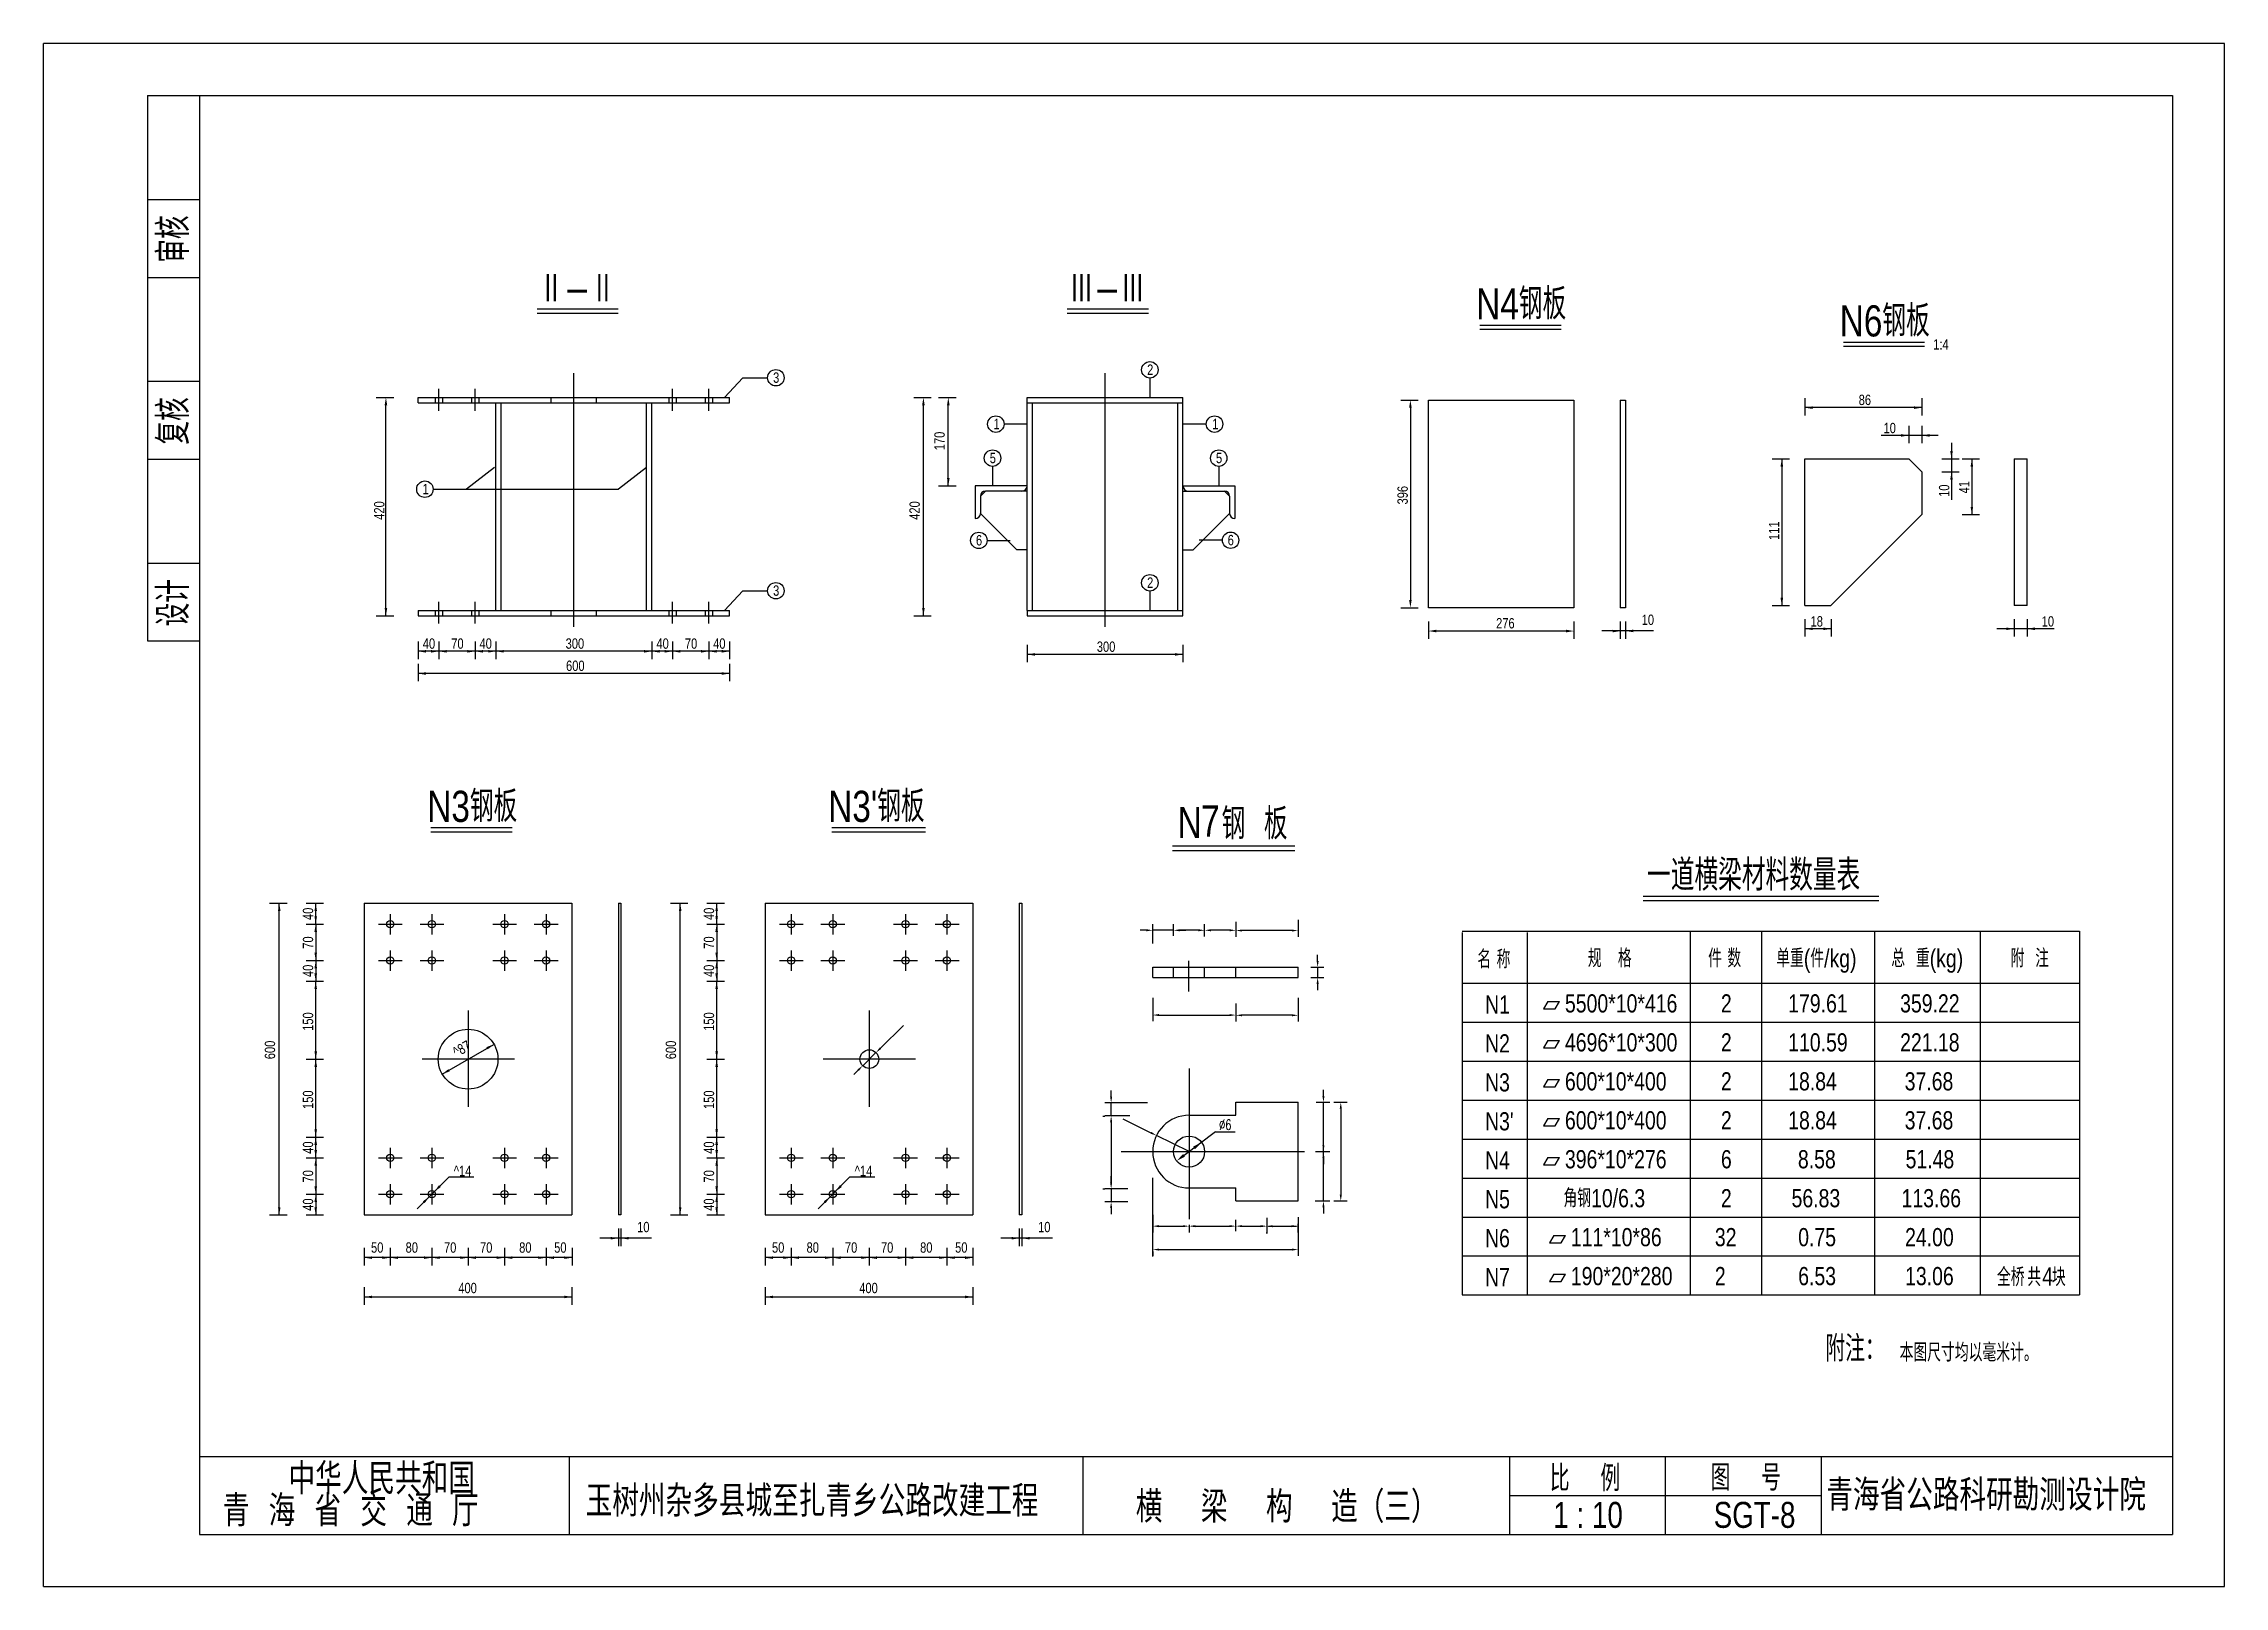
# Model space of a CAD drawing. Extents: x -1031 to 12639, y -595 to 6078.
# Drawn here: x 8439 to 12639, y 3108 to 6078 of the extents above; entities that cross this region are included whole.
import ezdxf
from ezdxf.enums import TextEntityAlignment as Align

# ---------------------------------------------------------------- set-up
doc = ezdxf.new("R2010")
doc.units = 0
doc.header["$MEASUREMENT"] = 0
doc.layers.get('0').update_dxf_attribs({"linetype": 'CONTINUOUS'})
doc.layers.get('DEFPOINTS').update_dxf_attribs({"linetype": 'CONTINUOUS'})
doc.layers.add('LAYER2', color=2, linetype='CONTINUOUS')
doc.styles.add('GGX1', font='romanc.shx', dxfattribs={"width": 0.9, "bigfont": 'dk.shx'})
doc.styles.get("Standard").update_dxf_attribs({"font": 'txt.shx', "width": 0.8, "bigfont": 'dk.shx'})
doc.styles.add('STYLE1', font='stxt.shx', dxfattribs={"width": 0.8, "bigfont": 'dk.shx'})
doc.dimstyles.new('JYG', dxfattribs={"dimtxt": 4, "dimasz": 3, "dimexe": 3, "dimexo": 4, "dimgap": 1, "dimtad": 1, "dimtxsty": 'Standard', "dimcen": 2.5, "dimclrd": 2, "dimclre": 2, "dimclrt": 2, "dimadec": 0, "dimazin": 0, "dimtfac": 1, "dimtmove": 0, "dimatfit": 3, "dimfxl": 0, "dimarcsym": 0})

msp = doc.modelspace()

# ---------------------------------------------------------------- texts
at = {"color": 2, "linetype": 'ByBlock', "style": 'STYLE1', "width": 0.8}
for s, p in [('审核', (8718.93, 5656.187)), ('复核', (8718.93, 5306.187)), ('设计', (8718.93, 4956.187))]:
    msp.add_text(s, height=60, rotation=90, dxfattribs=at).set_placement(p)
at = {"color": 2, "style": 'STYLE1', "width": 0.8}
for s, height, p in [('N4钢板', 60, (11198.072, 5547.03)), ('N6钢板', 60, (11898.176, 5514.318)), ('1:4', 20, (12078.238, 5488.988)), ('2', 20, (10564.172, 5440.343)), ('3', 20, (9843.854, 5425.077)), ('86', 20, (11934.641, 5382.267)), ('1', 20, (10268.326, 5335.829)), ('1', 20, (10689.577, 5335.829)), ('10', 20, (11982.471, 5328.063)), ('5', 20, (10261.142, 5270.343)), ('5', 20, (10696.784, 5270.343)), ('1', 20, (9168.765, 5210.578)), ('6', 20, (10234.505, 5111.962)), ('6', 20, (10719.342, 5112.289)), ('2', 20, (10564.172, 5030.343)), ('3', 20, (9843.854, 5015.077)), ('276', 20, (11236.312, 4952.2)), ('10', 20, (11516.706, 4958.924)), ('18', 20, (11841.959, 4955.788)), ('10', 20, (12287.087, 4955.788)), ('40', 20, (9169.205, 4913.078)), ('70', 20, (9223.992, 4913.078)), ('40', 20, (9278.425, 4913.078)), ('300', 20, (9444.286, 4913.078)), ('40', 20, (9619.205, 4913.078)), ('70', 20, (9673.992, 4913.078)), ('40', 20, (9728.425, 4913.078)), ('300', 20, (10467.331, 4907.076)), ('600', 20, (9445.083, 4870.324)), ('N3钢板', 60, (9177.857, 4579.695)), ("N3'钢板", 60, (9950.043, 4579.695)), ('N', 60, (10622.944, 4548.555)), ('7', 60, (10668.146, 4551.533)), ('钢  板', 60, (10707.727, 4546.046)), ('一道横梁材料数量表', 60, (11527.125, 4447.293)), ('^ 14', 20, (9228.886, 3897.722)), ('^ 14', 20, (10001.072, 3897.722)), ('10', 20, (9582.025, 3789.786)), ('10', 20, (10354.211, 3789.786)), ('50', 20, (9069.516, 3750.381)), ('80', 20, (9136.117, 3750.381)), ('70', 20, (9210.003, 3750.381)), ('70', 20, (9279.387, 3750.381)), ('80', 20, (9354.834, 3750.381)), ('50', 20, (9422.243, 3750.381)), ('50', 20, (9841.702, 3750.381)), ('80', 20, (9908.304, 3750.381)), ('70', 20, (9982.189, 3750.381)), ('70', 20, (10051.573, 3750.381)), ('80', 20, (10127.02, 3750.381)), ('50', 20, (10194.429, 3750.381)), ('400', 20, (9237.612, 3672.444)), ('400', 20, (10009.798, 3672.444))]:
    msp.add_text(s, height=height, dxfattribs=at).set_placement(p)
for s, rotation, p in [('170', 90, (10174.376, 5295.268)), ('396', 90, (11066.231, 5190.859)), ('10', 90, (12109.211, 5205.496)), ('41', 90, (12147.963, 5212.144)), ('420', 90, (9095.267, 5161.369)), ('420', 90, (10126.436, 5161.369)), ('111', 90, (11781.601, 5122.53)), ('40', 90, (8958.122, 4390.83)), ('40', 90, (9730.309, 4390.83)), ('70', 90, (8958.122, 4335.569)), ('70', 90, (9730.309, 4335.569)), ('40', 90, (8958.122, 4281.107)), ('40', 90, (9730.309, 4281.107)), ('150', 90, (8958.122, 4177.493)), ('150', 90, (9730.309, 4177.493)), ('^ 87', 30, (9234.688, 4126.049)), ('600', 90, (8884.812, 4122.92)), ('600', 90, (9656.998, 4122.92)), ('150', 90, (8958.122, 4027.104)), ('150', 90, (9730.309, 4027.104)), ('40', 90, (8958.122, 3940.83)), ('40', 90, (9730.309, 3940.83)), ('70', 90, (8958.122, 3885.569)), ('70', 90, (9730.309, 3885.569)), ('40', 90, (8958.122, 3831.107)), ('40', 90, (9730.309, 3831.107))]:
    msp.add_text(s, height=20, rotation=rotation, dxfattribs=at).set_placement(p)
at = {"color": 2, "linetype": 'ByBlock'}
for s, height, style, width, p in [('名 称', 35, 'STYLE1', 0.8, (11200.288, 4297.719)), ('规   格', 35, 'STYLE1', 0.8, (11413.05, 4299.713)), ('件 数', 35, 'STYLE1', 0.8, (11644.783, 4299.713)), ('单重(件/kg)', 35, 'STYLE1', 0.8, (11775.804, 4299.713)), ('总  重(kg)', 35, 'STYLE1', 0.8, (11997.403, 4299.713)), ('附  注', 35, 'STYLE1', 0.8, (12227.18, 4299.713)), ('N1', 35, 'STYLE1', 0.8, (11214.99, 4210.861)), ('5500*10*416', 35, 'STYLE1', 0.8, (11368.884, 4212.855)), ('2', 35, 'STYLE1', 0.8, (11669.314, 4212.855)), ('179.61', 35, 'STYLE1', 0.8, (11798.878, 4212.855)), ('359.22', 35, 'STYLE1', 0.8, (12014.407, 4212.855)), ('N2', 35, 'STYLE1', 0.8, (11214.99, 4135.861)), ('4696*10*300', 35, 'STYLE1', 0.8, (11368.884, 4137.855)), ('2', 35, 'STYLE1', 0.8, (11669.314, 4137.855)), ('110.59', 35, 'STYLE1', 0.8, (11798.878, 4137.855)), ('221.18', 35, 'STYLE1', 0.8, (12014.407, 4137.855)), ('N3', 35, 'STYLE1', 0.8, (11214.99, 4060.861)), ('600*10*400', 35, 'STYLE1', 0.8, (11368.884, 4062.855)), ('2', 35, 'STYLE1', 0.8, (11669.314, 4062.855)), ('18.84', 35, 'STYLE1', 0.8, (11798.878, 4062.855)), ('37.68', 35, 'STYLE1', 0.8, (12023.224, 4062.855)), ("N3'", 35, 'STYLE1', 0.8, (11214.99, 3985.861)), ('600*10*400', 35, 'STYLE1', 0.8, (11368.884, 3987.855)), ('2', 35, 'STYLE1', 0.8, (11669.314, 3987.855)), ('18.84', 35, 'STYLE1', 0.8, (11798.878, 3987.855)), ('37.68', 35, 'STYLE1', 0.8, (12023.224, 3987.855)), ('396*10*276', 35, 'STYLE1', 0.8, (11368.884, 3912.855)), ('6', 35, 'STYLE1', 0.8, (11669.314, 3912.855)), ('8.58', 35, 'STYLE1', 0.8, (11817.606, 3912.855)), ('51.48', 35, 'STYLE1', 0.8, (12024.947, 3912.855)), ('N4', 35, 'STYLE1', 0.8, (11214.99, 3910.861)), ('N5', 35, 'STYLE1', 0.8, (11214.99, 3835.861)), ('角钢10/6.3', 35, 'STYLE1', 0.8, (11366.031, 3837.855)), ('2', 35, 'STYLE1', 0.8, (11669.314, 3837.855)), ('56.83', 35, 'STYLE1', 0.8, (11805.358, 3837.855)), ('113.66', 35, 'STYLE1', 0.8, (12017.233, 3837.855)), ('N6', 35, 'STYLE1', 0.8, (11214.99, 3760.861)), ('111*10*86', 35, 'STYLE1', 0.8, (11380.294, 3762.855)), ('32', 35, 'STYLE1', 0.8, (11657.658, 3762.855)), ('0.75', 35, 'STYLE1', 0.8, (11818.143, 3762.855)), ('24.00', 35, 'STYLE1', 0.8, (12023.989, 3762.855)), ('N7', 35, 'STYLE1', 0.8, (11214.99, 3685.861)), ('190*20*280', 35, 'STYLE1', 0.8, (11380.294, 3687.855)), ('2', 35, 'STYLE1', 0.8, (11657.658, 3687.855)), ('6.53', 35, 'STYLE1', 0.8, (11818.143, 3687.855)), ('13.06', 35, 'STYLE1', 0.8, (12023.989, 3687.855)), ('全桥', 35, 'STYLE1', 0.8, (12200.883, 3686.022)), ('共  块', 35, 'STYLE1', 0.8, (12259.321, 3686.022)), ('4', 35, 'STYLE1', 0.8, (12287.972, 3687.086)), ('附注：', 50, 'STYLE1', 0.8, (11870.637, 3540.888)), ('本图尺寸均以毫米计。', 35, 'STYLE1', 0.8, (12013.411, 3540.888)), ('中华人民共和国', 60, 'GGX1', 0.9, (8910.557, 3285.096)), ('比    例', 50, 'STYLE1', 0.8, (11339.807, 3291.046)), ('图    号', 50, 'STYLE1', 0.8, (11649.489, 3292.329)), ('青海省公路科研勘测设计院', 60, 'GGX1', 0.9, (11872.212, 3253.622)), (' 青 海 省 交 通 厅', 60, 'GGX1', 0.9, (8746.948, 3223.571)), ('玉树州杂多县城至扎青乡公路改建工程', 60, 'GGX1', 0.9, (9482.864, 3242.203)), ('1 : 10', 50, 'STYLE1', 0.8, (11346.58, 3220.686)), ('SGT-8', 50, 'STYLE1', 0.8, (11655.366, 3220.686))]:
    msp.add_text(s, height=height, dxfattribs=dict(at, style=style, width=width)).set_placement(p)
at = {"color": 2, "linetype": 'ByBlock', "width": 0.7}
msp.add_text('%%c6', height=20, dxfattribs=at).set_placement((10714.739, 3996.776), align=Align.MIDDLE_CENTER)
at = {"color": 2, "linetype": 'ByBlock', "style": 'GGX1', "width": 0.9}
msp.add_text('横  梁  构  造（三）', height=60, dxfattribs=at).set_placement((10833.027, 3260.935), align=Align.MIDDLE_CENTER)
at = {"layer": 'LAYER2', "color": 2, "width": 0.8}
for s, p in [('Ⅱ-Ⅱ', (9393.996, 5576.095)), ('Ⅲ-Ⅲ', (10414.955, 5576.095))]:
    msp.add_text(s, height=60, dxfattribs=at).set_placement(p)

# ---------------------------------------------------------------- blocks, each defined once
blk = doc.blocks.new('*D40')
at = {"color": 2, "lineweight": -2}
for p, q in [((10095.2, 4188), (10050.6, 4144.1)), ((10016.4, 4110.4), (10042, 4135.6)), ((10007.8, 4102), (9999.3, 4093.6))]:
    blk.add_line(p, q, dxfattribs=at)
at = {"color": 2}
for points in [[(10049.2, 4145.5), (10052, 4142.6), (10042, 4135.6)], [(10006.4, 4103.4), (10009.2, 4100.5), (10016.4, 4110.4)]]:
    blk.add_solid(points, dxfattribs=at)
at = {"layer": 'DEFPOINTS', "color": 0}
for p in [(10042, 4135.6), (10016.4, 4110.4)]:
    blk.add_point(p, dxfattribs=at)
blk = doc.blocks.new('*D41')
at = {"color": 2, "lineweight": -2}
for p, q in [((10735, 3791.6), (10735, 3813.5)), ((10747, 3801.5), (10783, 3801.5)), ((10795, 3817.5), (10795, 3813.5))]:
    blk.add_line(p, q, dxfattribs=at)
at = {"color": 2}
for points in [[(10747, 3803.5), (10747, 3799.5), (10735, 3801.5)], [(10783, 3803.5), (10783, 3799.5), (10795, 3801.5)]]:
    blk.add_solid(points, dxfattribs=at)
at = {"layer": 'DEFPOINTS', "color": 0}
for p in [(10795, 3801.5), (10795, 3801.5), (10735, 3775.6)]:
    blk.add_point(p, dxfattribs=at)
blk = doc.blocks.new('*D42')
at = {"color": 2, "lineweight": -2}
for p, q in [((10575, 3823.2), (10575, 3789.5)), ((10587, 3801.5), (10633, 3801.5)), ((10645, 3803.9), (10645, 3789.5))]:
    blk.add_line(p, q, dxfattribs=at)
at = {"color": 2}
for points in [[(10587, 3803.5), (10587, 3799.5), (10575, 3801.5)], [(10633, 3803.5), (10633, 3799.5), (10645, 3801.5)]]:
    blk.add_solid(points, dxfattribs=at)
at = {"layer": 'DEFPOINTS', "color": 0}
for p in [(10575, 3839.2), (10645, 3819.9), (10645, 3801.5)]:
    blk.add_point(p, dxfattribs=at)
blk = doc.blocks.new('*D43')
at = {"color": 2, "lineweight": -2}
for p, q in [((10645, 3803.9), (10645, 3789.5)), ((10657, 3801.5), (10723, 3801.5)), ((10735, 3810.9), (10735, 3813.5))]:
    blk.add_line(p, q, dxfattribs=at)
at = {"color": 2}
for points in [[(10657, 3803.5), (10657, 3799.5), (10645, 3801.5)], [(10723, 3803.5), (10723, 3799.5), (10735, 3801.5)]]:
    blk.add_solid(points, dxfattribs=at)
at = {"layer": 'DEFPOINTS', "color": 0}
for p in [(10645, 3819.9), (10735, 3801.5), (10735, 3794.9)]:
    blk.add_point(p, dxfattribs=at)
blk = doc.blocks.new('*D44')
at = {"color": 2, "lineweight": -2}
for p, q in [((10855, 3819.1), (10855, 3744.4)), ((10575, 3753), (10575, 3744.4)), ((10587, 3756.4), (10843, 3756.4))]:
    blk.add_line(p, q, dxfattribs=at)
at = {"color": 2}
for points in [[(10587, 3758.4), (10587, 3754.4), (10575, 3756.4)], [(10843, 3758.4), (10843, 3754.4), (10855, 3756.4)]]:
    blk.add_solid(points, dxfattribs=at)
at = {"layer": 'DEFPOINTS', "color": 0}
for p in [(10855, 3835.1), (10575, 3769), (10855, 3756.4)]:
    blk.add_point(p, dxfattribs=at)
blk = doc.blocks.new('*D45')
at = {"color": 2, "lineweight": -2}
for p, q in [((10563, 4371.1), (10551, 4371.1)), ((10575, 4345.8), (10575, 4383.1)), ((10615, 4371.1), (10575, 4371.1)), ((10615, 4360.5), (10615, 4383.1)), ((10627, 4371.1), (10639, 4371.1))]:
    blk.add_line(p, q, dxfattribs=at)
at = {"color": 2}
for points in [[(10563, 4373.1), (10563, 4369.1), (10575, 4371.1)], [(10627, 4373.1), (10627, 4369.1), (10615, 4371.1)]]:
    blk.add_solid(points, dxfattribs=at)
at = {"layer": 'DEFPOINTS', "color": 0}
for p in [(10575, 4371.1), (10575, 4329.8), (10615, 4344.5)]:
    blk.add_point(p, dxfattribs=at)
blk = doc.blocks.new('*D46')
at = {"color": 2, "lineweight": -2}
for p, q in [((10675, 4359.2), (10675, 4383.1)), ((10723, 4371.1), (10687, 4371.1)), ((10735, 4384.7), (10735, 4359.1))]:
    blk.add_line(p, q, dxfattribs=at)
at = {"color": 2}
for points in [[(10687, 4373.1), (10687, 4369.1), (10675, 4371.1)], [(10723, 4373.1), (10723, 4369.1), (10735, 4371.1)]]:
    blk.add_solid(points, dxfattribs=at)
at = {"layer": 'DEFPOINTS', "color": 0}
for p in [(10675, 4371.1), (10735, 4400.7), (10675, 4343.2)]:
    blk.add_point(p, dxfattribs=at)
blk = doc.blocks.new('*D47')
at = {"color": 2, "lineweight": -2}
for p, q in [((10517.7, 4008), (10571.5, 3981.4)), ((10645, 3945), (10582.2, 3976))]:
    blk.add_line(p, q, dxfattribs=at)
at = {"color": 2}
blk.add_solid([(10572.3, 3983.1), (10570.6, 3979.6), (10582.2, 3976)], dxfattribs=at)
at = {"layer": 'DEFPOINTS', "color": 0}
for p in [(10582.2, 3976), (10645, 3945)]:
    blk.add_point(p, dxfattribs=at)
blk = doc.blocks.new('*D48')
at = {"color": 2, "lineweight": -2}
for p, q in [((10565, 4038.8), (10482.9, 4038.8)), ((10494.9, 4050.8), (10494.9, 4062.8)), ((10494.9, 4013.8), (10494.9, 4038.8)), ((10530.7, 4013.8), (10482.9, 4013.8)), ((10494.9, 4001.8), (10494.9, 3989.8))]:
    blk.add_line(p, q, dxfattribs=at)
at = {"color": 2}
for points in [[(10492.9, 4050.8), (10496.9, 4050.8), (10494.9, 4038.8)], [(10492.9, 4001.8), (10496.9, 4001.8), (10494.9, 4013.8)]]:
    blk.add_solid(points, dxfattribs=at)
at = {"layer": 'DEFPOINTS', "color": 0}
for p in [(10494.9, 4038.8), (10581, 4038.8), (10546.7, 4013.8)]:
    blk.add_point(p, dxfattribs=at)
blk = doc.blocks.new('*D49')
at = {"color": 2, "lineweight": -2}
for p, q in [((10478.9, 4013.5), (10482.9, 4013.5)), ((10494.9, 4001.5), (10494.9, 3885.5)), ((10478.9, 3873.5), (10482.9, 3873.5))]:
    blk.add_line(p, q, dxfattribs=at)
at = {"color": 2}
for points in [[(10492.9, 4001.5), (10496.9, 4001.5), (10494.9, 4013.5)], [(10492.9, 3885.5), (10496.9, 3885.5), (10494.9, 3873.5)]]:
    blk.add_solid(points, dxfattribs=at)
at = {"layer": 'DEFPOINTS', "color": 0}
for p in [(10494.9, 4013.5), (10494.9, 3873.5), (10494.9, 3873.5)]:
    blk.add_point(p, dxfattribs=at)
blk = doc.blocks.new('*D50')
at = {"color": 2, "lineweight": -2}
for p, q in [((10527.3, 3873.5), (10482.9, 3873.5)), ((10494.9, 3885.5), (10494.9, 3897.5)), ((10494.9, 3873.5), (10494.9, 3848.5)), ((10527.3, 3848.5), (10482.9, 3848.5)), ((10494.9, 3836.5), (10494.9, 3824.5))]:
    blk.add_line(p, q, dxfattribs=at)
at = {"color": 2}
for points in [[(10492.9, 3885.5), (10496.9, 3885.5), (10494.9, 3873.5)], [(10492.9, 3836.5), (10496.9, 3836.5), (10494.9, 3848.5)]]:
    blk.add_solid(points, dxfattribs=at)
at = {"layer": 'DEFPOINTS', "color": 0}
for p in [(10543.3, 3873.5), (10494.9, 3848.5), (10543.3, 3848.5)]:
    blk.add_point(p, dxfattribs=at)
blk = doc.blocks.new('*D51')
at = {"color": 2, "lineweight": -2}
for p, q in [((10923.5, 4040), (10949.2, 4040)), ((10937.2, 4028), (10937.2, 3862)), ((10923.5, 3850), (10949.2, 3850))]:
    blk.add_line(p, q, dxfattribs=at)
at = {"color": 2}
for points in [[(10935.2, 4028), (10939.2, 4028), (10937.2, 4040)], [(10935.2, 3862), (10939.2, 3862), (10937.2, 3850)]]:
    blk.add_solid(points, dxfattribs=at)
at = {"layer": 'DEFPOINTS', "color": 0}
for p in [(10907.5, 4040), (10907.5, 3850), (10937.2, 3850)]:
    blk.add_point(p, dxfattribs=at)
blk = doc.blocks.new('*D52')
at = {"color": 2, "lineweight": -2}
for p, q in [((10889.6, 4040), (10915.8, 4040)), ((10903.8, 4052), (10903.8, 4064)), ((10903.8, 3945), (10903.8, 4040)), ((10888.7, 3945), (10915.8, 3945)), ((10903.8, 3933), (10903.8, 3921))]:
    blk.add_line(p, q, dxfattribs=at)
at = {"color": 2}
for points in [[(10901.8, 4052), (10905.8, 4052), (10903.8, 4040)], [(10901.8, 3933), (10905.8, 3933), (10903.8, 3945)]]:
    blk.add_solid(points, dxfattribs=at)
at = {"layer": 'DEFPOINTS', "color": 0}
for p in [(10873.6, 4040), (10903.8, 4040), (10872.7, 3945)]:
    blk.add_point(p, dxfattribs=at)
blk = doc.blocks.new('*D53')
at = {"color": 2, "lineweight": -2}
for p, q in [((10903.8, 3957), (10903.8, 3969)), ((10903.8, 3850), (10903.8, 3945)), ((10905.5, 3945), (10915.8, 3945)), ((10887.8, 3850), (10915.8, 3850)), ((10903.8, 3838), (10903.8, 3826))]:
    blk.add_line(p, q, dxfattribs=at)
at = {"color": 2}
for points in [[(10901.8, 3957), (10905.8, 3957), (10903.8, 3945)], [(10901.8, 3838), (10905.8, 3838), (10903.8, 3850)]]:
    blk.add_solid(points, dxfattribs=at)
at = {"layer": 'DEFPOINTS', "color": 0}
for p in [(10889.5, 3945), (10903.8, 3945), (10871.8, 3850)]:
    blk.add_point(p, dxfattribs=at)
blk = doc.blocks.new('*D54')
at = {"color": 2, "lineweight": -2}
for p, q in [((10735, 4229.8), (10735, 4195.4)), ((10843, 4207.4), (10747, 4207.4)), ((10855, 4241.1), (10855, 4195.4))]:
    blk.add_line(p, q, dxfattribs=at)
at = {"color": 2}
for points in [[(10747, 4209.4), (10747, 4205.4), (10735, 4207.4)], [(10843, 4209.4), (10843, 4205.4), (10855, 4207.4)]]:
    blk.add_solid(points, dxfattribs=at)
at = {"layer": 'DEFPOINTS', "color": 0}
for p in [(10735, 4245.8), (10855, 4257.1), (10735, 4207.4)]:
    blk.add_point(p, dxfattribs=at)
blk = doc.blocks.new('*D55')
at = {"color": 2, "lineweight": -2}
for p, q in [((10575, 4241.3), (10575, 4195.9)), ((10587, 4207.9), (10723, 4207.9)), ((10735, 4230), (10735, 4195.9))]:
    blk.add_line(p, q, dxfattribs=at)
at = {"color": 2}
for points in [[(10587, 4209.9), (10587, 4205.9), (10575, 4207.9)], [(10723, 4209.9), (10723, 4205.9), (10735, 4207.9)]]:
    blk.add_solid(points, dxfattribs=at)
at = {"layer": 'DEFPOINTS', "color": 0}
for p in [(10575, 4257.3), (10735, 4246), (10735, 4207.9)]:
    blk.add_point(p, dxfattribs=at)
blk = doc.blocks.new('*D56')
at = {"color": 2, "lineweight": -2}
for p, q in [((10879.2, 4300), (10904.6, 4300)), ((10892.6, 4312), (10892.6, 4324)), ((10892.6, 4300), (10892.6, 4280)), ((10879.2, 4280), (10904.6, 4280)), ((10892.6, 4268), (10892.6, 4256))]:
    blk.add_line(p, q, dxfattribs=at)
at = {"color": 2}
for points in [[(10890.6, 4312), (10894.6, 4312), (10892.6, 4300)], [(10890.6, 4268), (10894.6, 4268), (10892.6, 4280)]]:
    blk.add_solid(points, dxfattribs=at)
at = {"layer": 'DEFPOINTS', "color": 0}
for p in [(10863.2, 4300), (10863.2, 4280), (10892.6, 4280)]:
    blk.add_point(p, dxfattribs=at)
blk = doc.blocks.new('*D57')
at = {"color": 2, "lineweight": -2}
for p, q in [((10735, 4387.3), (10735, 4358.6)), ((10843, 4370.6), (10747, 4370.6)), ((10855, 4391.4), (10855, 4358.6))]:
    blk.add_line(p, q, dxfattribs=at)
at = {"color": 2}
for points in [[(10747, 4372.6), (10747, 4368.6), (10735, 4370.6)], [(10843, 4372.6), (10843, 4368.6), (10855, 4370.6)]]:
    blk.add_solid(points, dxfattribs=at)
at = {"layer": 'DEFPOINTS', "color": 0}
for p in [(10735, 4403.3), (10735, 4370.6), (10855, 4407.4)]:
    blk.add_point(p, dxfattribs=at)
blk = doc.blocks.new('*D58')
at = {"color": 2, "lineweight": -2}
for p, q in [((10615, 4374.4), (10615, 4383.1)), ((10663, 4371.1), (10627, 4371.1)), ((10675, 4374.9), (10675, 4383.1))]:
    blk.add_line(p, q, dxfattribs=at)
at = {"color": 2}
for points in [[(10627, 4373.1), (10627, 4369.1), (10615, 4371.1)], [(10663, 4373.1), (10663, 4369.1), (10675, 4371.1)]]:
    blk.add_solid(points, dxfattribs=at)
at = {"layer": 'DEFPOINTS', "color": 0}
for p in [(10615, 4371.1), (10615, 4358.4), (10675, 4358.9)]:
    blk.add_point(p, dxfattribs=at)

# ---------------------------------------------------------------- dimensions: what is measured, and where the dimension line sits
at = {"color": 2}
for base, p1, p2, picture, middle in [((10574.959, 4371.084), (10614.959, 4344.467), (10574.959, 4329.787), '*D45', (10594.959, 4371.084)), ((10734.959, 3801.525), (10644.959, 3819.949), (10734.959, 3794.949), '*D43', (10689.959, 3801.525))]:
    dim = msp.add_linear_dim(base=base, p1=p1, p2=p2, dimstyle='JYG', override={"dimtxt": 20, "dimasz": 12, "dimexe": 12, "dimexo": 16, "dimgap": 4}, dxfattribs=at)
    dim.commit()
    dim.dimension.update_dxf_attribs({"geometry": picture, "text_midpoint": middle, "dimtype": 160})
for base, p1, p2, picture, middle in [((10614.959, 4371.133), (10674.959, 4358.864), (10614.959, 4358.351), '*D58', (10644.959, 4385.133)), ((10674.959, 4371.133), (10734.959, 4400.736), (10674.959, 4343.205), '*D46', (10704.959, 4385.133)), ((10734.959, 4207.919), (10574.959, 4257.297), (10734.959, 4245.964), '*D55', (10654.959, 4221.919)), ((10644.959, 3801.525), (10574.959, 3839.236), (10644.959, 3819.949), '*D42', (10609.959, 3815.525))]:
    dim = msp.add_linear_dim(base=base, p1=p1, p2=p2, dimstyle='JYG', override={"dimtxt": 20, "dimasz": 12, "dimexe": 12, "dimexo": 16, "dimgap": 4}, dxfattribs=at)
    dim.commit()
    dim.dimension.update_dxf_attribs({"geometry": picture, "text_midpoint": middle})
for base, p1, p2, angle, picture, middle in [((10734.959, 4370.63), (10854.959, 4407.351), (10734.959, 4403.35), 180, '*D57', (10794.959, 4384.63)), ((10734.959, 4207.416), (10854.959, 4257.11), (10734.959, 4245.777), 180, '*D54', (10794.959, 4221.416)), ((10937.238, 3849.996), (10907.515, 4039.996), (10907.515, 3849.996), 90, '*D51', (10923.238, 3944.996)), ((10494.935, 3873.496), (10494.935, 4013.496), (10494.935, 3873.496), 90, '*D49', (10480.935, 3943.496)), ((10854.959, 3756.436), (10574.959, 3768.97), (10854.959, 3835.148), 180, '*D44', (10714.959, 3770.436))]:
    dim = msp.add_linear_dim(base=base, p1=p1, p2=p2, angle=angle, dimstyle='JYG', override={"dimtxt": 20, "dimasz": 12, "dimexe": 12, "dimexo": 16, "dimgap": 4}, dxfattribs=at)
    dim.commit()
    dim.dimension.update_dxf_attribs({"geometry": picture, "text_midpoint": middle})
for base, p1, p2, picture, middle in [((10892.649, 4279.963), (10863.236, 4299.963), (10863.236, 4279.963), '*D56', (10892.649, 4289.963)), ((10494.91, 4038.824), (10546.695, 4013.824), (10581.029, 4038.824), '*D48', (10494.91, 4026.324)), ((10494.935, 3848.459), (10543.293, 3873.459), (10543.293, 3848.459), '*D50', (10494.935, 3860.959))]:
    dim = msp.add_linear_dim(base=base, p1=p1, p2=p2, angle=90, dimstyle='JYG', override={"dimtxt": 20, "dimasz": 12, "dimexe": 12, "dimexo": 16, "dimgap": 4}, dxfattribs=at)
    dim.commit()
    dim.dimension.update_dxf_attribs({"geometry": picture, "text_midpoint": middle, "dimtype": 160})
at = {"color": 1}
dim = msp.add_diameter_dim_2p(p1=(10016.39, 4110.391), p2=(10042.041, 4135.65), dimstyle='JYG', override={"dimtxt": 20, "dimasz": 12, "dimexe": 12, "dimexo": 16, "dimgap": 4}, dxfattribs=at)
dim.commit()
dim.dimension.update_dxf_attribs({"geometry": '*D40', "text_midpoint": (10067.37, 4180.239)})
at = {"color": 2}
for base, p1, p2, angle, text, picture, middle in [((10903.792, 4039.996), (10872.677, 3944.996), (10873.564, 4039.996), 90, '190/2', '*D52', (10903.792, 3992.496)), ((10903.792, 3944.996), (10871.79, 3849.996), (10889.504, 3944.996), 90, '190/2', '*D53', (10903.792, 3897.496)), ((10794.959, 3801.525), (10734.959, 3775.613), (10794.959, 3801.525), 180, '60', '*D41', (10764.959, 3801.525))]:
    dim = msp.add_linear_dim(base=base, p1=p1, p2=p2, angle=angle, text=text, dimstyle='JYG', override={"dimtxt": 20, "dimasz": 12, "dimexe": 12, "dimexo": 16, "dimgap": 4}, dxfattribs=at)
    dim.commit()
    dim.dimension.update_dxf_attribs({"geometry": picture, "text_midpoint": middle, "dimtype": 160})
dim = msp.add_radius_dim(center=(10644.959, 3944.996), mpoint=(10582.218, 3976.036), dimstyle='JYG', override={"dimtxt": 20, "dimasz": 12, "dimexe": 12, "dimexo": 16, "dimgap": 4}, dxfattribs=at)
dim.commit()
dim.dimension.update_dxf_attribs({"geometry": '*D47', "text_midpoint": (10545.403, 4009.869)})

# ---------------------------------------------------------------- linework, layer by layer
at = {"color": 2, "linetype": 'Continuous'}
for p, q in [((8438.93, 3108.046), (8438.93, 6078.046)), ((12638.93, 6078.046), (8438.93, 6078.046)), ((12638.93, 3108.046), (12638.93, 6078.046)), ((8438.93, 3108.046), (12638.93, 3108.046))]:
    msp.add_line(p, q, dxfattribs=at)
at = {"linetype": 'Continuous'}
for p, q in [((8638.93, 5978.046), (8638.93, 4928.046)), ((8638.93, 5978.046), (8738.93, 5978.046)), ((8738.93, 5978.046), (8738.93, 5978.046)), ((8638.93, 5778.046), (8738.93, 5778.046)), ((8738.93, 5778.046), (8738.93, 5778.046)), ((8638.93, 5628.046), (8738.93, 5628.046)), ((8738.93, 5628.046), (8738.93, 5628.046)), ((8638.93, 5428.046), (8738.93, 5428.046)), ((8738.93, 5428.046), (8738.93, 5428.046)), ((8638.93, 5278.046), (8738.93, 5278.046)), ((8738.93, 5278.046), (8738.93, 5278.046)), ((8638.93, 5078.046), (8738.93, 5078.046)), ((8738.93, 5078.046), (8738.93, 5078.046)), ((8638.93, 4928.046), (8638.93, 4928.046)), ((8638.93, 4928.046), (8738.93, 4928.046)), ((8738.93, 4928.046), (8738.93, 4928.046)), ((8738.93, 3358.046), (12538.93, 3358.046)), ((9451.656, 3208.046), (9451.656, 3358.046)), ((9451.656, 3358.046), (9451.656, 3358.046)), ((10308.526, 3358.046), (10308.526, 3358.046)), ((10440.714, 3208.046), (10440.714, 3358.046)), ((11262.793, 3208.046), (11262.793, 3358.046)), ((11262.793, 3358.046), (11262.793, 3358.046)), ((11562.793, 3208.046), (11562.793, 3358.046)), ((11562.793, 3358.046), (11562.793, 3358.046)), ((11862.793, 3208.046), (11862.793, 3358.046)), ((11862.793, 3358.046), (11862.793, 3358.046)), ((12538.93, 3358.046), (12538.93, 3358.046)), ((11262.793, 3283.046), (11862.793, 3283.046))]:
    msp.add_line(p, q, dxfattribs=at)
at = {"color": 6}
for p, q in [((8738.93, 5978.046), (12538.93, 5978.046)), ((8738.93, 5978.046), (8738.93, 3208.046)), ((12538.93, 5978.046), (12538.93, 3208.046)), ((8738.93, 3208.046), (12538.93, 3208.046))]:
    msp.add_line(p, q, dxfattribs=at)
for p, q in [((9389.436, 5567.362), (9545.787, 5567.362)), ((10410.395, 5567.362), (10566.746, 5567.362)), ((11205.09, 5536.323), (11361.441, 5536.323)), ((11905.194, 5503.611), (12061.545, 5503.611)), ((9184.874, 4568.988), (9341.226, 4568.988)), ((9957.061, 4568.988), (10137.153, 4568.988)), ((11519.289, 4436.586), (11973.178, 4436.586)), ((11170.87, 4369.103), (12359.836, 4369.103)), ((12359.836, 4369.103), (12359.836, 3669.103)), ((11170.87, 4367.109), (11170.87, 3669.103)), ((11170.87, 3669.103), (12359.836, 3669.103))]:
    msp.add_line(p, q)
at = {"color": 2}
for p, q in [((9389.436, 5559.217), (9545.787, 5559.217)), ((10410.395, 5559.217), (10566.746, 5559.217)), ((11205.09, 5528.177), (11361.441, 5528.177)), ((11905.194, 5495.466), (12061.545, 5495.466)), ((9750.484, 5396.634), (9785.727, 5434.782)), ((9785.727, 5434.782), (9832.796, 5434.782)), ((10569.518, 5434.208), (10569.518, 5396.634)), ((9160.12, 5396.634), (9760.12, 5396.634)), ((9160.12, 5386.634), (9160.12, 5396.634)), ((9160.12, 5386.634), (9760.12, 5386.634)), ((9310.12, 4986.634), (9310.12, 5386.634)), ((9320.12, 4986.634), (9320.12, 5386.634)), ((9416.62, 5386.634), (9416.62, 5396.634)), ((9503.62, 5386.634), (9503.62, 5396.634)), ((9600.12, 4986.634), (9600.12, 5386.634)), ((9610.12, 4986.634), (9610.12, 5386.634)), ((9760.12, 5386.634), (9760.12, 5396.634)), ((10333.165, 5396.634), (10633.165, 5396.634)), ((10333.165, 5386.634), (10333.165, 5396.634)), ((10333.165, 4986.634), (10333.165, 5386.634)), ((10333.165, 5386.634), (10633.165, 5386.634)), ((10343.165, 4986.634), (10343.165, 5386.634)), ((10623.165, 4986.634), (10623.165, 5386.634)), ((10633.165, 5386.634), (10633.165, 5396.634)), ((10633.165, 4986.634), (10633.165, 5386.634)), ((11106.226, 5391.95), (11386.226, 5391.95)), ((11106.226, 4991.95), (11106.226, 5391.95)), ((11386.226, 5391.95), (11386.226, 4991.95)), ((11475.509, 5391.95), (11475.509, 4991.95)), ((11475.509, 5391.95), (11485.509, 5391.95)), ((11485.509, 5391.95), (11485.509, 4991.95)), ((10333.165, 5345.484), (10288.655, 5345.484)), ((10677.676, 5345.484), (10633.165, 5345.484)), ((9307.571, 5262.225), (9253.553, 5220.232)), ((9600.12, 5262.225), (9546.103, 5220.232)), ((10266.489, 5264.208), (10266.489, 5226.634)), ((10702.13, 5264.208), (10702.13, 5226.634)), ((11831.053, 4996.295), (11831.053, 5278.795)), ((11831.053, 5278.795), (12031.053, 5278.795)), ((12031.053, 5278.795), (12056.053, 5253.795)), ((12056.053, 5253.795), (12056.053, 5171.295)), ((12233.949, 5278.795), (12233.949, 4996.295)), ((12233.949, 5278.795), (12258.949, 5278.795)), ((12258.949, 4996.295), (12258.949, 5278.795)), ((9189.094, 5220.232), (9546.103, 5220.232)), ((10233.165, 5226.634), (10233.165, 5163.634)), ((10333.165, 5226.634), (10233.165, 5226.634)), ((10333.165, 5226.634), (10233.165, 5226.634)), ((10233.165, 5226.634), (10233.165, 5216.634)), ((10233.165, 5216.634), (10233.165, 5196.634)), ((10233.165, 5216.634), (10233.165, 5206.634)), ((10243.165, 5206.634), (10253.165, 5216.634)), ((10333.165, 5216.634), (10253.165, 5216.634)), ((10323.165, 5216.634), (10253.165, 5216.634)), ((10333.165, 5226.634), (10333.165, 5226.634)), ((10633.165, 5226.634), (10733.165, 5226.634)), ((10633.165, 5226.634), (10733.165, 5226.634)), ((10633.165, 5226.634), (10633.165, 5226.634)), ((10633.165, 5216.634), (10713.165, 5216.634)), ((10643.165, 5216.634), (10713.165, 5216.634)), ((10713.165, 5216.634), (10723.165, 5206.634)), ((10733.165, 5226.634), (10733.165, 5163.634)), ((10243.165, 5206.634), (10243.165, 5173.634)), ((10243.165, 5173.634), (10313.165, 5103.634)), ((10723.165, 5173.634), (10653.165, 5103.634)), ((10723.165, 5206.634), (10723.165, 5173.634)), ((12056.053, 5171.295), (11881.053, 4996.295)), ((10233.165, 5163.634), (10233.165, 5163.634)), ((10733.165, 5163.634), (10733.165, 5163.634)), ((10255.977, 5121.617), (10300.488, 5121.617)), ((10333.165, 5103.634), (10313.165, 5103.634)), ((10633.165, 5103.634), (10653.165, 5103.634)), ((10708.877, 5121.944), (10664.367, 5121.944)), ((9750.484, 4986.634), (9785.727, 5024.782)), ((9785.727, 5024.782), (9832.796, 5024.782)), ((10569.518, 5024.208), (10569.518, 4986.634)), ((9160.12, 4986.634), (9760.12, 4986.634)), ((9160.12, 4986.634), (9160.12, 4976.634)), ((9160.12, 4976.634), (9760.12, 4976.634)), ((9416.62, 4976.634), (9416.62, 4986.634)), ((9503.62, 4976.634), (9503.62, 4986.634)), ((9760.12, 4976.634), (9760.12, 4986.634)), ((10333.165, 4986.634), (10633.165, 4986.634)), ((10333.165, 4986.634), (10333.165, 4976.634)), ((10333.165, 4976.634), (10633.165, 4976.634)), ((10633.165, 4976.634), (10633.165, 4986.634)), ((11386.226, 4991.95), (11106.226, 4991.95)), ((11485.509, 4991.95), (11475.509, 4991.95)), ((11831.053, 4996.295), (11881.053, 4996.295)), ((12258.949, 4996.295), (12233.949, 4996.295)), ((9760.12, 4908.199), (9160.12, 4908.199)), ((10633.165, 4902.197), (10333.165, 4902.197)), ((9760.12, 4865.445), (9160.12, 4865.445)), ((9184.874, 4560.842), (9341.226, 4560.842)), ((9957.061, 4560.842), (10137.153, 4560.842)), ((10612.899, 4524.498), (10848.952, 4524.498)), ((8963.001, 4383.02), (8963.001, 4423.02)), ((9056.54, 4423.02), (9056.54, 3823.02)), ((9056.54, 4423.02), (9456.54, 4423.02)), ((9456.54, 4423.02), (9456.54, 3823.02)), ((9456.54, 4423.02), (9456.54, 4423.02)), ((9545.823, 4423.02), (9545.823, 3823.02)), ((9545.823, 4423.02), (9550.823, 4423.02)), ((9550.823, 4423.02), (9550.823, 3823.02)), ((9735.188, 4383.02), (9735.188, 4423.02)), ((9828.727, 4423.02), (10228.727, 4423.02)), ((9828.727, 4423.02), (9828.727, 3823.02)), ((10228.727, 4423.02), (10228.727, 3823.02)), ((10228.727, 4423.02), (10228.727, 4423.02)), ((10318.01, 4423.02), (10318.01, 3823.02)), ((10318.01, 4423.02), (10323.01, 4423.02)), ((10323.01, 4423.02), (10323.01, 3823.02)), ((11519.289, 4428.441), (11973.178, 4428.441)), ((8963.001, 4383.02), (8963.001, 4313.02)), ((9735.188, 4383.02), (9735.188, 4313.02)), ((11609.836, 4369.103), (11609.836, 3669.103)), ((11747.759, 4369.103), (11747.759, 3669.103)), ((11965.012, 4369.103), (11965.012, 3669.103)), ((12168.463, 4369.103), (12168.463, 3669.103)), ((11295.87, 4367.109), (11295.87, 3669.103)), ((8963.001, 4313.02), (8963.001, 4273.02)), ((9735.188, 4313.02), (9735.188, 4273.02)), ((10614.959, 4279.963), (10614.959, 4299.963)), ((10674.959, 4279.963), (10674.959, 4299.963)), ((8963.001, 3973.02), (8963.001, 4273.02)), ((9735.188, 3973.02), (9735.188, 4273.02)), ((11170.87, 4269.103), (12359.836, 4269.103)), ((11336.048, 4233.813), (11327.909, 4219.677)), ((11327.909, 4219.677), (11350.216, 4219.677)), ((11336.048, 4233.813), (11358.354, 4233.813)), ((11350.216, 4219.677), (11358.354, 4233.813)), ((11170.87, 4194.103), (12359.836, 4194.103)), ((11336.048, 4158.813), (11327.909, 4144.677)), ((11336.048, 4158.813), (11358.354, 4158.813)), ((11350.216, 4144.677), (11358.354, 4158.813)), ((9206.79, 4094.21), (9305.881, 4151.421)), ((11170.87, 4119.103), (12359.836, 4119.103)), ((11327.909, 4144.677), (11350.216, 4144.677)), ((11336.048, 4083.813), (11327.909, 4069.677)), ((11336.048, 4083.813), (11358.354, 4083.813)), ((11350.216, 4069.677), (11358.354, 4083.813)), ((11170.87, 4044.103), (12359.836, 4044.103)), ((11327.909, 4069.677), (11350.216, 4069.677)), ((11336.048, 4008.813), (11327.909, 3994.677)), ((11327.909, 3994.677), (11350.216, 3994.677)), ((11336.048, 4008.813), (11358.354, 4008.813)), ((11350.216, 3994.677), (11358.354, 4008.813)), ((8963.001, 3933.02), (8963.001, 3973.02)), ((9735.188, 3933.02), (9735.188, 3973.02)), ((10696.046, 3982.891), (10733.723, 3982.891)), ((11170.87, 3969.103), (12359.836, 3969.103)), ((8963.001, 3933.02), (8963.001, 3863.02)), ((9735.188, 3933.02), (9735.188, 3863.02)), ((11336.048, 3933.813), (11327.909, 3919.677)), ((11327.909, 3919.677), (11350.216, 3919.677)), ((11336.048, 3933.813), (11358.354, 3933.813)), ((11350.216, 3919.677), (11358.354, 3933.813)), ((9158.256, 3834.736), (9219.719, 3896.198)), ((9219.71, 3896.198), (9267.459, 3896.198)), ((9930.442, 3834.736), (9991.905, 3896.198)), ((9991.896, 3896.198), (10039.645, 3896.198)), ((10574.959, 3743.207), (10574.959, 3894.283)), ((11170.87, 3894.103), (12359.836, 3894.103)), ((8963.001, 3863.02), (8963.001, 3823.02)), ((9056.54, 3823.02), (9456.54, 3823.02)), ((9550.823, 3823.02), (9545.823, 3823.02)), ((9735.188, 3863.02), (9735.188, 3823.02)), ((9828.727, 3823.02), (10228.727, 3823.02)), ((10323.01, 3823.02), (10318.01, 3823.02)), ((10794.959, 3817.525), (10794.691, 3787.137)), ((11170.87, 3819.103), (12359.836, 3819.103)), ((11347.458, 3783.813), (11339.32, 3769.677)), ((11347.458, 3783.813), (11369.765, 3783.813)), ((11361.626, 3769.677), (11369.765, 3783.813)), ((9456.574, 3740.87), (9056.506, 3740.87)), ((10228.76, 3740.87), (9828.693, 3740.87)), ((11170.87, 3744.103), (12359.836, 3744.103)), ((11339.32, 3769.677), (11361.626, 3769.677)), ((11347.458, 3708.813), (11339.32, 3694.677)), ((11347.458, 3708.813), (11369.765, 3708.813)), ((11361.626, 3694.677), (11369.765, 3708.813)), ((11339.32, 3694.677), (11361.626, 3694.677))]:
    msp.add_line(p, q, dxfattribs=at)
at = {"color": 3}
for p, q in [((9460.12, 4955.412), (9460.12, 5443.871)), ((10483.165, 4955.412), (10483.165, 5443.871)), ((9200.12, 5371.4), (9200.12, 5413.669)), ((9200.12, 5371.4), (9200.12, 5413.669)), ((9270.12, 5371.4), (9270.12, 5413.669)), ((9270.12, 5371.4), (9270.12, 5413.669)), ((9650.12, 5371.4), (9650.12, 5413.669)), ((9650.12, 5371.4), (9650.12, 5413.669)), ((9720.12, 5371.4), (9720.12, 5413.669)), ((9720.12, 5371.4), (9720.12, 5413.669)), ((9200.12, 4961.4), (9200.12, 5003.669)), ((9200.12, 4961.4), (9200.12, 5003.669)), ((9270.12, 4961.4), (9270.12, 5003.669)), ((9270.12, 4961.4), (9270.12, 5003.669)), ((9650.12, 4961.4), (9650.12, 5003.669)), ((9650.12, 4961.4), (9650.12, 5003.669)), ((9720.12, 4961.4), (9720.12, 5003.669)), ((9720.12, 4961.4), (9720.12, 5003.669)), ((9083.855, 4383.02), (9129.76, 4383.02)), ((9106.54, 4402.208), (9106.54, 4362.945)), ((9163.855, 4383.02), (9209.76, 4383.02)), ((9186.54, 4402.208), (9186.54, 4362.945)), ((9303.855, 4383.02), (9349.76, 4383.02)), ((9326.54, 4402.208), (9326.54, 4362.945)), ((9383.855, 4383.02), (9429.76, 4383.02)), ((9406.54, 4402.208), (9406.54, 4362.945)), ((9856.042, 4383.02), (9901.946, 4383.02)), ((9878.727, 4402.208), (9878.727, 4362.945)), ((9936.042, 4383.02), (9981.946, 4383.02)), ((9958.727, 4402.208), (9958.727, 4362.945)), ((10076.042, 4383.02), (10121.946, 4383.02)), ((10098.727, 4402.208), (10098.727, 4362.945)), ((10156.042, 4383.02), (10201.946, 4383.02)), ((10178.727, 4402.208), (10178.727, 4362.945)), ((9106.54, 4332.208), (9106.54, 4292.945)), ((9186.54, 4332.208), (9186.54, 4292.945)), ((9326.54, 4332.208), (9326.54, 4292.945)), ((9406.54, 4332.208), (9406.54, 4292.945)), ((9878.727, 4332.208), (9878.727, 4292.945)), ((9958.727, 4332.208), (9958.727, 4292.945)), ((10098.727, 4332.208), (10098.727, 4292.945)), ((10178.727, 4332.208), (10178.727, 4292.945)), ((9083.855, 4313.02), (9129.76, 4313.02)), ((9163.855, 4313.02), (9209.76, 4313.02)), ((9303.855, 4313.02), (9349.76, 4313.02)), ((9383.855, 4313.02), (9429.76, 4313.02)), ((9856.042, 4313.02), (9901.946, 4313.02)), ((9936.042, 4313.02), (9981.946, 4313.02)), ((10076.042, 4313.02), (10121.946, 4313.02)), ((10156.042, 4313.02), (10201.946, 4313.02)), ((10644.846, 4253.21), (10644.846, 4312.13)), ((9256.54, 4216.461), (9256.54, 4031.388)), ((10028.727, 4216.461), (10028.727, 4031.388)), ((9345.89, 4123.02), (9168.168, 4123.02)), ((10118.076, 4123.02), (9940.355, 4123.02)), ((10644.959, 4105.28), (10644.959, 3815.206)), ((9106.54, 3952.208), (9106.54, 3912.945)), ((9186.54, 3952.208), (9186.54, 3912.945)), ((9326.54, 3952.208), (9326.54, 3912.945)), ((9406.54, 3952.208), (9406.54, 3912.945)), ((9878.727, 3952.208), (9878.727, 3912.945)), ((9958.727, 3952.208), (9958.727, 3912.945)), ((10098.727, 3952.208), (10098.727, 3912.945)), ((10178.727, 3952.208), (10178.727, 3912.945)), ((9083.855, 3933.02), (9129.76, 3933.02)), ((9163.855, 3933.02), (9209.76, 3933.02)), ((9303.855, 3933.02), (9349.76, 3933.02)), ((9383.855, 3933.02), (9429.76, 3933.02)), ((9856.042, 3933.02), (9901.946, 3933.02)), ((9936.042, 3933.02), (9981.946, 3933.02)), ((10076.042, 3933.02), (10121.946, 3933.02)), ((10156.042, 3933.02), (10201.946, 3933.02)), ((10514.294, 3944.996), (10867.491, 3944.996)), ((9106.54, 3882.208), (9106.54, 3842.945)), ((9186.54, 3882.208), (9186.54, 3842.945)), ((9326.54, 3882.208), (9326.54, 3842.945)), ((9406.54, 3882.208), (9406.54, 3842.945)), ((9878.727, 3882.208), (9878.727, 3842.945)), ((9958.727, 3882.208), (9958.727, 3842.945)), ((10098.727, 3882.208), (10098.727, 3842.945)), ((10178.727, 3882.208), (10178.727, 3842.945)), ((9083.855, 3863.02), (9129.76, 3863.02)), ((9163.855, 3863.02), (9209.76, 3863.02)), ((9303.855, 3863.02), (9349.76, 3863.02)), ((9383.855, 3863.02), (9429.76, 3863.02)), ((9856.042, 3863.02), (9901.946, 3863.02)), ((9936.042, 3863.02), (9981.946, 3863.02)), ((10076.042, 3863.02), (10121.946, 3863.02)), ((10156.042, 3863.02), (10201.946, 3863.02))]:
    msp.add_line(p, q, dxfattribs=at)
at = {"color": 2, "linetype": 'ByBlock'}
for p, q in [((9079.473, 5396.634), (9113.184, 5396.634)), ((9079.473, 5396.634), (9113.184, 5396.634)), ((9098.184, 4976.634), (9098.184, 5381.634)), ((10114.633, 5396.634), (10148.343, 5396.634)), ((10114.633, 5396.634), (10148.343, 5396.634)), ((10133.343, 4976.634), (10133.343, 5381.634)), ((10162.572, 5396.634), (10196.283, 5396.634)), ((10162.572, 5396.634), (10196.283, 5396.634)), ((10181.283, 5226.634), (10181.283, 5381.634)), ((11052.762, 5391.95), (11086.231, 5391.95)), ((11071.231, 5376.95), (11071.231, 5006.95)), ((11831.053, 5395.735), (11831.053, 5362.267)), ((12056.053, 5377.267), (11831.053, 5377.267)), ((12056.053, 5395.735), (12056.053, 5362.267)), ((12031.053, 5342.289), (12031.053, 5308.82)), ((12056.053, 5342.289), (12056.053, 5308.82)), ((12087.857, 5323.82), (11977.922, 5323.82)), ((12113.454, 5309.42), (12113.454, 5199.485)), ((11768.132, 5278.795), (11801.601, 5278.795)), ((11786.601, 5278.795), (11786.601, 4996.295)), ((12094.985, 5278.795), (12128.454, 5278.795)), ((12094.985, 5253.795), (12128.454, 5253.795)), ((12134.121, 5278.795), (12167.59, 5278.795)), ((12152.59, 5278.795), (12152.59, 5171.295)), ((10162.572, 5226.634), (10196.283, 5226.634)), ((10162.572, 5226.634), (10196.283, 5226.634)), ((12134.121, 5171.295), (12167.59, 5171.295)), ((9079.473, 4976.634), (9113.184, 4976.634)), ((9079.473, 4976.634), (9113.184, 4976.634)), ((10114.633, 4976.634), (10148.343, 4976.634)), ((10114.633, 4976.634), (10148.343, 4976.634)), ((11052.762, 4991.95), (11086.231, 4991.95)), ((11106.226, 4965.668), (11106.226, 4932.2)), ((11386.226, 4965.668), (11386.226, 4932.2)), ((11475.509, 4965.668), (11475.509, 4932.2)), ((11485.505, 4965.876), (11485.505, 4932.408)), ((11768.132, 4996.295), (11801.601, 4996.295)), ((11831.053, 4970.014), (11831.053, 4936.546)), ((11881.616, 4970.014), (11881.616, 4936.546)), ((12233.949, 4970.014), (12233.949, 4936.546)), ((12258.949, 4970.014), (12258.949, 4936.546)), ((9160.12, 4926.909), (9160.12, 4893.199)), ((9160.12, 4926.909), (9160.12, 4893.199)), ((9200.12, 4926.909), (9200.12, 4893.199)), ((9200.12, 4926.909), (9200.12, 4893.199)), ((9270.12, 4926.909), (9270.12, 4893.199)), ((9270.12, 4926.909), (9270.12, 4893.199)), ((9310.12, 4926.909), (9310.12, 4893.199)), ((9310.12, 4926.909), (9310.12, 4893.199)), ((9610.12, 4926.909), (9610.12, 4893.199)), ((9610.12, 4926.909), (9610.12, 4893.199)), ((9610.12, 4926.909), (9610.12, 4893.199)), ((9650.12, 4926.909), (9650.12, 4893.199)), ((9650.12, 4926.909), (9650.12, 4893.199)), ((9720.12, 4926.909), (9720.12, 4893.199)), ((9720.12, 4926.909), (9720.12, 4893.199)), ((9760.12, 4926.909), (9760.12, 4893.199)), ((9760.12, 4926.909), (9760.12, 4893.199)), ((10333.165, 4920.908), (10333.165, 4887.197)), ((10333.165, 4920.908), (10333.165, 4887.197)), ((10633.165, 4920.908), (10633.165, 4887.197)), ((10633.165, 4920.908), (10633.165, 4887.197)), ((11371.226, 4947.2), (11121.226, 4947.2)), ((11539.582, 4947.408), (11439.868, 4947.408)), ((11881.616, 4951.546), (11831.053, 4951.546)), ((12310.904, 4951.546), (12200.968, 4951.546)), ((9160.12, 4884.156), (9160.12, 4850.445)), ((9160.12, 4884.156), (9160.12, 4850.445)), ((9760.12, 4884.156), (9760.12, 4850.445)), ((9760.12, 4884.156), (9760.12, 4850.445)), ((8874.037, 4423.02), (8907.748, 4423.02)), ((8874.037, 4423.02), (8907.748, 4423.02)), ((8892.748, 3823.02), (8892.748, 4423.02)), ((8944.291, 4423.02), (8978.001, 4423.02)), ((8944.291, 4423.02), (8978.001, 4423.02)), ((9646.223, 4423.02), (9679.934, 4423.02)), ((9646.223, 4423.02), (9679.934, 4423.02)), ((9664.934, 3823.02), (9664.934, 4423.02)), ((9716.477, 4423.02), (9750.188, 4423.02)), ((9716.477, 4423.02), (9750.188, 4423.02)), ((8944.291, 4383.02), (8978.001, 4383.02)), ((8944.291, 4383.02), (8978.001, 4383.02)), ((9716.477, 4383.02), (9750.188, 4383.02)), ((9716.477, 4383.02), (9750.188, 4383.02)), ((8944.291, 4313.02), (8978.001, 4313.02)), ((8944.291, 4313.02), (8978.001, 4313.02)), ((9716.477, 4313.02), (9750.188, 4313.02)), ((9716.477, 4313.02), (9750.188, 4313.02)), ((8944.291, 4273.02), (8978.001, 4273.02)), ((8944.291, 4273.02), (8978.001, 4273.02)), ((9716.477, 4273.02), (9750.188, 4273.02)), ((9716.477, 4273.02), (9750.188, 4273.02)), ((8944.291, 4123.02), (8978.001, 4123.02)), ((8944.291, 4123.02), (8978.001, 4123.02)), ((8944.291, 4123.02), (8978.001, 4123.02)), ((8944.291, 4123.02), (8978.001, 4123.02)), ((9716.477, 4123.02), (9750.188, 4123.02)), ((9716.477, 4123.02), (9750.188, 4123.02)), ((9716.477, 4123.02), (9750.188, 4123.02)), ((9716.477, 4123.02), (9750.188, 4123.02)), ((8944.291, 3973.02), (8978.001, 3973.02)), ((8944.291, 3973.02), (8978.001, 3973.02)), ((8944.291, 3973.02), (8978.001, 3973.02)), ((8944.291, 3973.02), (8978.001, 3973.02)), ((9716.477, 3973.02), (9750.188, 3973.02)), ((9716.477, 3973.02), (9750.188, 3973.02)), ((9716.477, 3973.02), (9750.188, 3973.02)), ((9716.477, 3973.02), (9750.188, 3973.02)), ((10696.046, 3982.891), (10635.321, 3937.847)), ((8944.291, 3933.02), (8978.001, 3933.02)), ((8944.291, 3933.02), (8978.001, 3933.02)), ((9716.477, 3933.02), (9750.188, 3933.02)), ((9716.477, 3933.02), (9750.188, 3933.02)), ((8874.037, 3823.02), (8907.748, 3823.02)), ((8874.037, 3823.02), (8907.748, 3823.02)), ((8944.291, 3863.02), (8978.001, 3863.02)), ((8944.291, 3863.02), (8978.001, 3863.02)), ((8944.291, 3823.02), (8978.001, 3823.02)), ((8944.291, 3823.02), (8978.001, 3823.02)), ((9646.223, 3823.02), (9679.934, 3823.02)), ((9646.223, 3823.02), (9679.934, 3823.02)), ((9716.477, 3863.02), (9750.188, 3863.02)), ((9716.477, 3863.02), (9750.188, 3863.02)), ((9716.477, 3823.02), (9750.188, 3823.02)), ((9716.477, 3823.02), (9750.188, 3823.02)), ((9545.823, 3796.739), (9545.823, 3763.271)), ((9550.823, 3796.739), (9550.823, 3763.271)), ((10318.01, 3796.739), (10318.01, 3763.271)), ((10323.01, 3796.739), (10323.01, 3763.271)), ((10794.691, 3787.137), (10794.691, 3789.48)), ((10797.691, 3801.48), (10851.691, 3801.48)), ((10854.691, 3805.744), (10854.691, 3789.48)), ((9056.506, 3759.58), (9056.506, 3725.87)), ((9106.54, 3759.58), (9106.54, 3725.87)), ((9186.54, 3759.58), (9186.54, 3725.87)), ((9256.54, 3759.58), (9256.54, 3725.87)), ((9256.54, 3759.58), (9256.54, 3725.87)), ((9326.54, 3759.58), (9326.54, 3725.87)), ((9406.54, 3759.58), (9406.54, 3725.87)), ((9456.574, 3759.58), (9456.574, 3725.87)), ((9609.9, 3778.271), (9510.186, 3778.271)), ((9828.693, 3759.58), (9828.693, 3725.87)), ((9878.727, 3759.58), (9878.727, 3725.87)), ((9958.727, 3759.58), (9958.727, 3725.87)), ((10028.727, 3759.58), (10028.727, 3725.87)), ((10028.727, 3759.58), (10028.727, 3725.87)), ((10098.727, 3759.58), (10098.727, 3725.87)), ((10178.727, 3759.58), (10178.727, 3725.87)), ((10228.76, 3759.58), (10228.76, 3725.87)), ((10382.086, 3778.271), (10282.373, 3778.271)), ((9056.54, 3683.937), (9056.54, 3650.226)), ((9056.54, 3665.226), (9456.54, 3665.226)), ((9456.54, 3683.937), (9456.54, 3650.226)), ((9828.727, 3683.937), (9828.727, 3650.226)), ((9828.727, 3665.226), (10228.727, 3665.226)), ((10228.727, 3683.937), (10228.727, 3650.226))]:
    msp.add_line(p, q, dxfattribs=at)
at = {"color": 1}
for p, q in [((9193.12, 5396.634), (9193.12, 5386.634)), ((9193.12, 5396.634), (9193.12, 5386.634)), ((9207.12, 5396.634), (9207.12, 5386.634)), ((9207.12, 5396.634), (9207.12, 5386.634)), ((9263.12, 5396.634), (9263.12, 5386.634)), ((9263.12, 5396.634), (9263.12, 5386.634)), ((9277.12, 5396.634), (9277.12, 5386.634)), ((9277.12, 5396.634), (9277.12, 5386.634)), ((9643.12, 5396.634), (9643.12, 5386.634)), ((9643.12, 5396.634), (9643.12, 5386.634)), ((9657.12, 5396.634), (9657.12, 5386.634)), ((9657.12, 5396.634), (9657.12, 5386.634)), ((9713.12, 5396.634), (9713.12, 5386.634)), ((9713.12, 5396.634), (9713.12, 5386.634)), ((9727.12, 5396.634), (9727.12, 5386.634)), ((9727.12, 5396.634), (9727.12, 5386.634)), ((9193.12, 4986.634), (9193.12, 4976.634)), ((9193.12, 4986.634), (9193.12, 4976.634)), ((9207.12, 4986.634), (9207.12, 4976.634)), ((9207.12, 4986.634), (9207.12, 4976.634)), ((9263.12, 4986.634), (9263.12, 4976.634)), ((9263.12, 4986.634), (9263.12, 4976.634)), ((9277.12, 4986.634), (9277.12, 4976.634)), ((9277.12, 4986.634), (9277.12, 4976.634)), ((9643.12, 4986.634), (9643.12, 4976.634)), ((9643.12, 4986.634), (9643.12, 4976.634)), ((9657.12, 4986.634), (9657.12, 4976.634)), ((9657.12, 4986.634), (9657.12, 4976.634)), ((9713.12, 4986.634), (9713.12, 4976.634)), ((9713.12, 4986.634), (9713.12, 4976.634)), ((9727.12, 4986.634), (9727.12, 4976.634)), ((9727.12, 4986.634), (9727.12, 4976.634))]:
    msp.add_line(p, q, dxfattribs=at)
at = {"color": 7}
for p, q in [((10612.899, 4533.498), (10848.952, 4533.498)), ((10574.959, 4299.963), (10854.959, 4299.963)), ((10574.959, 4279.963), (10574.959, 4299.963)), ((10734.959, 4279.963), (10734.959, 4299.963)), ((10854.959, 4279.963), (10854.959, 4299.963)), ((10574.959, 4279.963), (10854.959, 4279.963)), ((10734.959, 4039.996), (10854.959, 4039.996)), ((10734.959, 4014.996), (10734.959, 4039.996)), ((10854.959, 3849.996), (10854.959, 4039.996)), ((10644.959, 4014.996), (10734.959, 4014.996)), ((10644.959, 3874.996), (10734.959, 3874.996)), ((10734.959, 3849.996), (10734.959, 3874.996)), ((10734.959, 3849.996), (10854.959, 3849.996))]:
    msp.add_line(p, q, dxfattribs=at)
at = {"color": 2}
for centre, radius in [((10569.518, 5450.048), 15.84), ((9849.2, 5434.782), 15.84), ((10272.815, 5345.534), 15.84), ((10694.066, 5345.534), 15.84), ((10266.489, 5280.048), 15.84), ((10702.13, 5280.048), 15.84), ((9173.254, 5220.283), 15.84), ((10240.137, 5121.667), 15.84), ((10724.974, 5121.994), 15.84), ((9849.2, 5024.782), 15.84), ((10569.518, 5040.048), 15.84), ((9106.54, 4383.02), 7), ((9186.54, 4383.02), 7), ((9326.54, 4383.02), 7), ((9406.54, 4383.02), 7), ((9878.727, 4383.02), 7), ((9958.727, 4383.02), 7), ((10098.727, 4383.02), 7), ((10178.727, 4383.02), 7), ((9106.54, 4313.02), 7), ((9186.54, 4313.02), 7), ((9326.54, 4313.02), 7), ((9406.54, 4313.02), 7), ((9878.727, 4313.02), 7), ((9958.727, 4313.02), 7), ((10098.727, 4313.02), 7), ((10178.727, 4313.02), 7), ((9256.54, 4123.02), 57.5), ((10029.215, 4123.02), 18), ((9106.54, 3933.02), 7), ((9186.54, 3933.02), 7), ((9326.54, 3933.02), 7), ((9406.54, 3933.02), 7), ((9878.727, 3933.02), 7), ((9958.727, 3933.02), 7), ((10098.727, 3933.02), 7), ((10178.727, 3933.02), 7), ((9106.54, 3863.02), 7), ((9186.54, 3863.02), 7), ((9326.54, 3863.02), 7), ((9406.54, 3863.02), 7), ((9878.727, 3863.02), 7), ((9958.727, 3863.02), 7), ((10098.727, 3863.02), 7), ((10178.727, 3863.02), 7)]:
    msp.add_circle(centre, radius, dxfattribs=at)
at = {"color": 7}
msp.add_circle((10644.959, 3944.996), 30, dxfattribs=at)
at = {"color": 2}
for centre, start, end in [((10253.165, 5206.634), 90, 180), ((10323.165, 5226.634), 270, 0), ((10643.165, 5226.634), 180, 270), ((10713.165, 5206.634), 0, 90), ((10233.165, 5173.634), 270, 0), ((10733.165, 5173.634), 180, 270)]:
    msp.add_arc(centre, 10, start, end, dxfattribs=at)
at = {"color": 7}
msp.add_arc((10644.959, 3944.996), 70, 90, 270, dxfattribs=at)
at = {"color": 2, "linetype": 'ByBlock'}
for points in [[(9095.684, 5381.634), (9100.684, 5381.634), (9098.184, 5396.634)], [(10130.843, 5381.634), (10135.843, 5381.634), (10133.343, 5396.634)], [(10178.783, 5381.634), (10183.783, 5381.634), (10181.283, 5396.634)], [(11068.731, 5376.95), (11073.731, 5376.95), (11071.231, 5391.95)], [(11846.053, 5379.767), (11846.053, 5374.767), (11831.053, 5377.267)], [(12041.053, 5379.767), (12041.053, 5374.767), (12056.053, 5377.267)], [(12016.053, 5326.32), (12016.053, 5321.32), (12031.053, 5323.82)], [(12071.053, 5326.32), (12071.053, 5321.32), (12056.053, 5323.82)], [(12110.954, 5293.795), (12115.954, 5293.795), (12113.454, 5278.795)], [(11784.101, 5263.795), (11789.101, 5263.795), (11786.601, 5278.795)], [(12110.954, 5238.795), (12115.954, 5238.795), (12113.454, 5253.795)], [(12150.09, 5263.795), (12155.09, 5263.795), (12152.59, 5278.795)], [(10178.783, 5241.634), (10183.783, 5241.634), (10181.283, 5226.634)], [(12150.09, 5186.295), (12155.09, 5186.295), (12152.59, 5171.295)], [(11068.731, 5006.95), (11073.731, 5006.95), (11071.231, 4991.95)], [(11784.101, 5011.295), (11789.101, 5011.295), (11786.601, 4996.295)], [(9095.684, 4991.634), (9100.684, 4991.634), (9098.184, 4976.634)], [(10130.843, 4991.634), (10135.843, 4991.634), (10133.343, 4976.634)], [(11121.226, 4949.7), (11121.226, 4944.7), (11106.226, 4947.2)], [(11371.226, 4949.7), (11371.226, 4944.7), (11386.226, 4947.2)], [(11460.509, 4949.7), (11460.509, 4944.7), (11475.509, 4947.2)], [(11500.505, 4949.908), (11500.505, 4944.908), (11485.505, 4947.408)], [(11846.053, 4954.046), (11846.053, 4949.046), (11831.053, 4951.546)], [(11866.616, 4954.046), (11866.616, 4949.046), (11881.616, 4951.546)], [(12218.949, 4954.046), (12218.949, 4949.046), (12233.949, 4951.546)], [(12273.949, 4954.046), (12273.949, 4949.046), (12258.949, 4951.546)], [(9175.12, 4910.699), (9175.12, 4905.699), (9160.12, 4908.199)], [(9185.12, 4910.699), (9185.12, 4905.699), (9200.12, 4908.199)], [(9215.12, 4910.699), (9215.12, 4905.699), (9200.12, 4908.199)], [(9255.12, 4910.699), (9255.12, 4905.699), (9270.12, 4908.199)], [(9285.12, 4910.699), (9285.12, 4905.699), (9270.12, 4908.199)], [(9295.12, 4910.699), (9295.12, 4905.699), (9310.12, 4908.199)], [(9325.12, 4910.699), (9325.12, 4905.699), (9310.12, 4908.199)], [(9595.12, 4910.699), (9595.12, 4905.699), (9610.12, 4908.199)], [(9625.12, 4910.699), (9625.12, 4905.699), (9610.12, 4908.199)], [(9635.12, 4910.699), (9635.12, 4905.699), (9650.12, 4908.199)], [(9665.12, 4910.699), (9665.12, 4905.699), (9650.12, 4908.199)], [(9705.12, 4910.699), (9705.12, 4905.699), (9720.12, 4908.199)], [(9735.12, 4910.699), (9735.12, 4905.699), (9720.12, 4908.199)], [(9745.12, 4910.699), (9745.12, 4905.699), (9760.12, 4908.199)], [(10348.165, 4904.697), (10348.165, 4899.697), (10333.165, 4902.197)], [(10618.165, 4904.697), (10618.165, 4899.697), (10633.165, 4902.197)], [(9175.12, 4867.945), (9175.12, 4862.945), (9160.12, 4865.445)], [(9745.12, 4867.945), (9745.12, 4862.945), (9760.12, 4865.445)], [(8890.248, 4408.02), (8895.248, 4408.02), (8892.748, 4423.02)], [(8960.501, 4408.02), (8965.501, 4408.02), (8963.001, 4423.02)], [(9662.434, 4408.02), (9667.434, 4408.02), (9664.934, 4423.02)], [(9732.688, 4408.02), (9737.688, 4408.02), (9735.188, 4423.02)], [(8960.501, 4398.02), (8965.501, 4398.02), (8963.001, 4383.02)], [(8960.501, 4368.02), (8965.501, 4368.02), (8963.001, 4383.02)], [(9732.688, 4398.02), (9737.688, 4398.02), (9735.188, 4383.02)], [(9732.688, 4368.02), (9737.688, 4368.02), (9735.188, 4383.02)], [(8960.501, 4328.02), (8965.501, 4328.02), (8963.001, 4313.02)], [(9732.688, 4328.02), (9737.688, 4328.02), (9735.188, 4313.02)], [(8960.501, 4298.02), (8965.501, 4298.02), (8963.001, 4313.02)], [(8960.501, 4288.02), (8965.501, 4288.02), (8963.001, 4273.02)], [(9732.688, 4298.02), (9737.688, 4298.02), (9735.188, 4313.02)], [(9732.688, 4288.02), (9737.688, 4288.02), (9735.188, 4273.02)], [(8960.501, 4258.02), (8965.501, 4258.02), (8963.001, 4273.02)], [(9732.688, 4258.02), (9737.688, 4258.02), (9735.188, 4273.02)], [(8960.501, 4138.02), (8965.501, 4138.02), (8963.001, 4123.02)], [(8960.501, 4108.02), (8965.501, 4108.02), (8963.001, 4123.02)], [(9291.641, 4146.086), (9294.141, 4141.756), (9305.881, 4151.421)], [(9732.688, 4138.02), (9737.688, 4138.02), (9735.188, 4123.02)], [(9732.688, 4108.02), (9737.688, 4108.02), (9735.188, 4123.02)], [(9218.53, 4103.875), (9221.03, 4099.545), (9206.79, 4094.21)], [(8960.501, 3988.02), (8965.501, 3988.02), (8963.001, 3973.02)], [(8960.501, 3958.02), (8965.501, 3958.02), (8963.001, 3973.02)], [(8960.501, 3948.02), (8965.501, 3948.02), (8963.001, 3933.02)], [(9732.688, 3988.02), (9737.688, 3988.02), (9735.188, 3973.02)], [(9732.688, 3958.02), (9737.688, 3958.02), (9735.188, 3973.02)], [(9732.688, 3948.02), (9737.688, 3948.02), (9735.188, 3933.02)], [(10656.385, 3949.736), (10652.81, 3954.554), (10669.054, 3962.869)], [(8960.501, 3918.02), (8965.501, 3918.02), (8963.001, 3933.02)], [(9732.688, 3918.02), (9737.688, 3918.02), (9735.188, 3933.02)], [(10637.109, 3935.437), (10633.534, 3940.256), (10620.864, 3927.123)], [(8960.501, 3878.02), (8965.501, 3878.02), (8963.001, 3863.02)], [(9200.329, 3880.344), (9203.864, 3876.809), (9191.49, 3867.97)], [(9732.688, 3878.02), (9737.688, 3878.02), (9735.188, 3863.02)], [(9972.515, 3880.344), (9976.051, 3876.809), (9963.676, 3867.97)], [(8890.248, 3838.02), (8895.248, 3838.02), (8892.748, 3823.02)], [(8960.501, 3848.02), (8965.501, 3848.02), (8963.001, 3863.02)], [(8960.501, 3838.02), (8965.501, 3838.02), (8963.001, 3823.02)], [(9169.216, 3849.232), (9172.752, 3845.696), (9181.591, 3858.07)], [(9662.434, 3838.02), (9667.434, 3838.02), (9664.934, 3823.02)], [(9732.688, 3848.02), (9737.688, 3848.02), (9735.188, 3863.02)], [(9732.688, 3838.02), (9737.688, 3838.02), (9735.188, 3823.02)], [(9941.402, 3849.232), (9944.938, 3845.696), (9953.777, 3858.07)], [(9530.823, 3780.771), (9530.823, 3775.771), (9545.823, 3778.271)], [(9565.823, 3780.771), (9565.823, 3775.771), (9550.823, 3778.271)], [(10303.01, 3780.771), (10303.01, 3775.771), (10318.01, 3778.271)], [(10338.01, 3780.771), (10338.01, 3775.771), (10323.01, 3778.271)], [(10805.884, 3803.345), (10805.884, 3799.345), (10793.884, 3801.345)], [(10842.691, 3803.48), (10842.691, 3799.48), (10854.691, 3801.48)], [(9071.506, 3743.37), (9071.506, 3738.37), (9056.506, 3740.87)], [(9091.506, 3743.37), (9091.506, 3738.37), (9106.506, 3740.87)], [(9121.54, 3743.37), (9121.54, 3738.37), (9106.54, 3740.87)], [(9171.54, 3743.37), (9171.54, 3738.37), (9186.54, 3740.87)], [(9201.54, 3743.37), (9201.54, 3738.37), (9186.54, 3740.87)], [(9241.54, 3743.37), (9241.54, 3738.37), (9256.54, 3740.87)], [(9271.54, 3743.37), (9271.54, 3738.37), (9256.54, 3740.87)], [(9311.54, 3743.37), (9311.54, 3738.37), (9326.54, 3740.87)], [(9341.54, 3743.37), (9341.54, 3738.37), (9326.54, 3740.87)], [(9391.54, 3743.37), (9391.54, 3738.37), (9406.54, 3740.87)], [(9421.574, 3743.37), (9421.574, 3738.37), (9406.574, 3740.87)], [(9441.574, 3743.37), (9441.574, 3738.37), (9456.574, 3740.87)], [(9843.693, 3743.37), (9843.693, 3738.37), (9828.693, 3740.87)], [(9863.693, 3743.37), (9863.693, 3738.37), (9878.693, 3740.87)], [(9893.727, 3743.37), (9893.727, 3738.37), (9878.727, 3740.87)], [(9943.727, 3743.37), (9943.727, 3738.37), (9958.727, 3740.87)], [(9973.727, 3743.37), (9973.727, 3738.37), (9958.727, 3740.87)], [(10013.727, 3743.37), (10013.727, 3738.37), (10028.727, 3740.87)], [(10043.727, 3743.37), (10043.727, 3738.37), (10028.727, 3740.87)], [(10083.727, 3743.37), (10083.727, 3738.37), (10098.727, 3740.87)], [(10113.727, 3743.37), (10113.727, 3738.37), (10098.727, 3740.87)], [(10163.727, 3743.37), (10163.727, 3738.37), (10178.727, 3740.87)], [(10193.76, 3743.37), (10193.76, 3738.37), (10178.76, 3740.87)], [(10213.76, 3743.37), (10213.76, 3738.37), (10228.76, 3740.87)], [(9071.54, 3667.726), (9071.54, 3662.726), (9056.54, 3665.226)], [(9441.54, 3667.726), (9441.54, 3662.726), (9456.54, 3665.226)], [(9843.727, 3667.726), (9843.727, 3662.726), (9828.727, 3665.226)], [(10213.727, 3667.726), (10213.727, 3662.726), (10228.727, 3665.226)]]:
    msp.add_solid(points, dxfattribs=at)
at = {"layer": 'DEFPOINTS', "color": 0, "linetype": 'ByBlock'}
for p in [(9098.184, 5396.634), (10133.343, 5396.634), (10181.283, 5396.634), (11831.053, 5377.267), (12059.549, 5323.82), (12113.454, 5282.292), (10181.283, 5226.634), (10181.283, 5226.634), (12152.59, 5174.792), (9098.184, 4976.634), (9098.184, 4976.634), (10133.343, 4976.634), (10133.343, 4976.634), (11071.231, 4991.95), (11786.601, 4996.295), (11106.226, 4947.2), (11489.001, 4947.408), (12262.445, 4951.546), (9160.12, 4908.199), (9160.12, 4908.199), (9200.12, 4908.199), (9200.12, 4908.199), (9270.12, 4908.199), (9270.12, 4908.199), (9310.12, 4908.199), (9310.12, 4908.199), (9610.12, 4908.199), (9610.12, 4908.199), (9610.12, 4908.199), (9610.12, 4908.199), (9650.12, 4908.199), (9650.12, 4908.199), (9720.12, 4908.199), (9720.12, 4908.199), (9760.12, 4908.199), (9760.12, 4908.199), (10333.165, 4902.197), (10333.165, 4902.197), (10633.165, 4902.197), (10633.165, 4902.197), (9160.12, 4865.445), (9160.12, 4865.445), (9760.12, 4865.445), (10674.894, 4604.607), (8892.748, 4423.02), (8963.001, 4423.02), (8963.001, 4423.02), (9664.934, 4423.02), (9735.188, 4423.02), (9735.188, 4423.02), (8963.001, 4383.02), (8963.001, 4383.02), (9735.188, 4383.02), (9735.188, 4383.02), (8963.001, 4313.02), (8963.001, 4313.02), (9735.188, 4313.02), (9735.188, 4313.02), (8963.001, 4273.02), (8963.001, 4273.02), (9735.188, 4273.02), (9735.188, 4273.02), (8963.001, 4123.02), (8963.001, 4123.02), (8963.001, 4123.02), (8963.001, 4123.02), (9735.188, 4123.02), (9735.188, 4123.02), (9735.188, 4123.02), (9735.188, 4123.02), (8963.001, 3973.02), (8963.001, 3973.02), (8963.001, 3973.02), (8963.001, 3973.02), (9735.188, 3973.02), (9735.188, 3973.02), (9735.188, 3973.02), (9735.188, 3973.02), (10669.054, 3962.869), (8963.001, 3933.02), (8963.001, 3933.02), (9735.188, 3933.02), (9735.188, 3933.02), (10620.864, 3927.123), (8892.748, 3823.02), (8892.748, 3823.02), (8963.001, 3863.02), (8963.001, 3863.02), (8963.001, 3823.02), (8963.001, 3823.02), (9664.934, 3823.02), (9664.934, 3823.02), (9735.188, 3863.02), (9735.188, 3863.02), (9735.188, 3823.02), (9735.188, 3823.02), (10793.884, 3807.975), (10854.691, 3821.744), (10854.691, 3801.48), (9407.756, 3740.87), (9457.79, 3740.87), (9554.32, 3778.271), (10179.943, 3740.87), (10229.977, 3740.87), (10326.506, 3778.271)]:
    msp.add_point(p, dxfattribs=at)

msp.set_redraw_order([(e.dxf.handle, doc.entitydb.next_handle()) for e in msp.query("TEXT MTEXT ATTDEF DIMENSION ARC_DIMENSION")])  # texts and dimensions are drawn at this point

doc.saveas('drawing.dxf')
